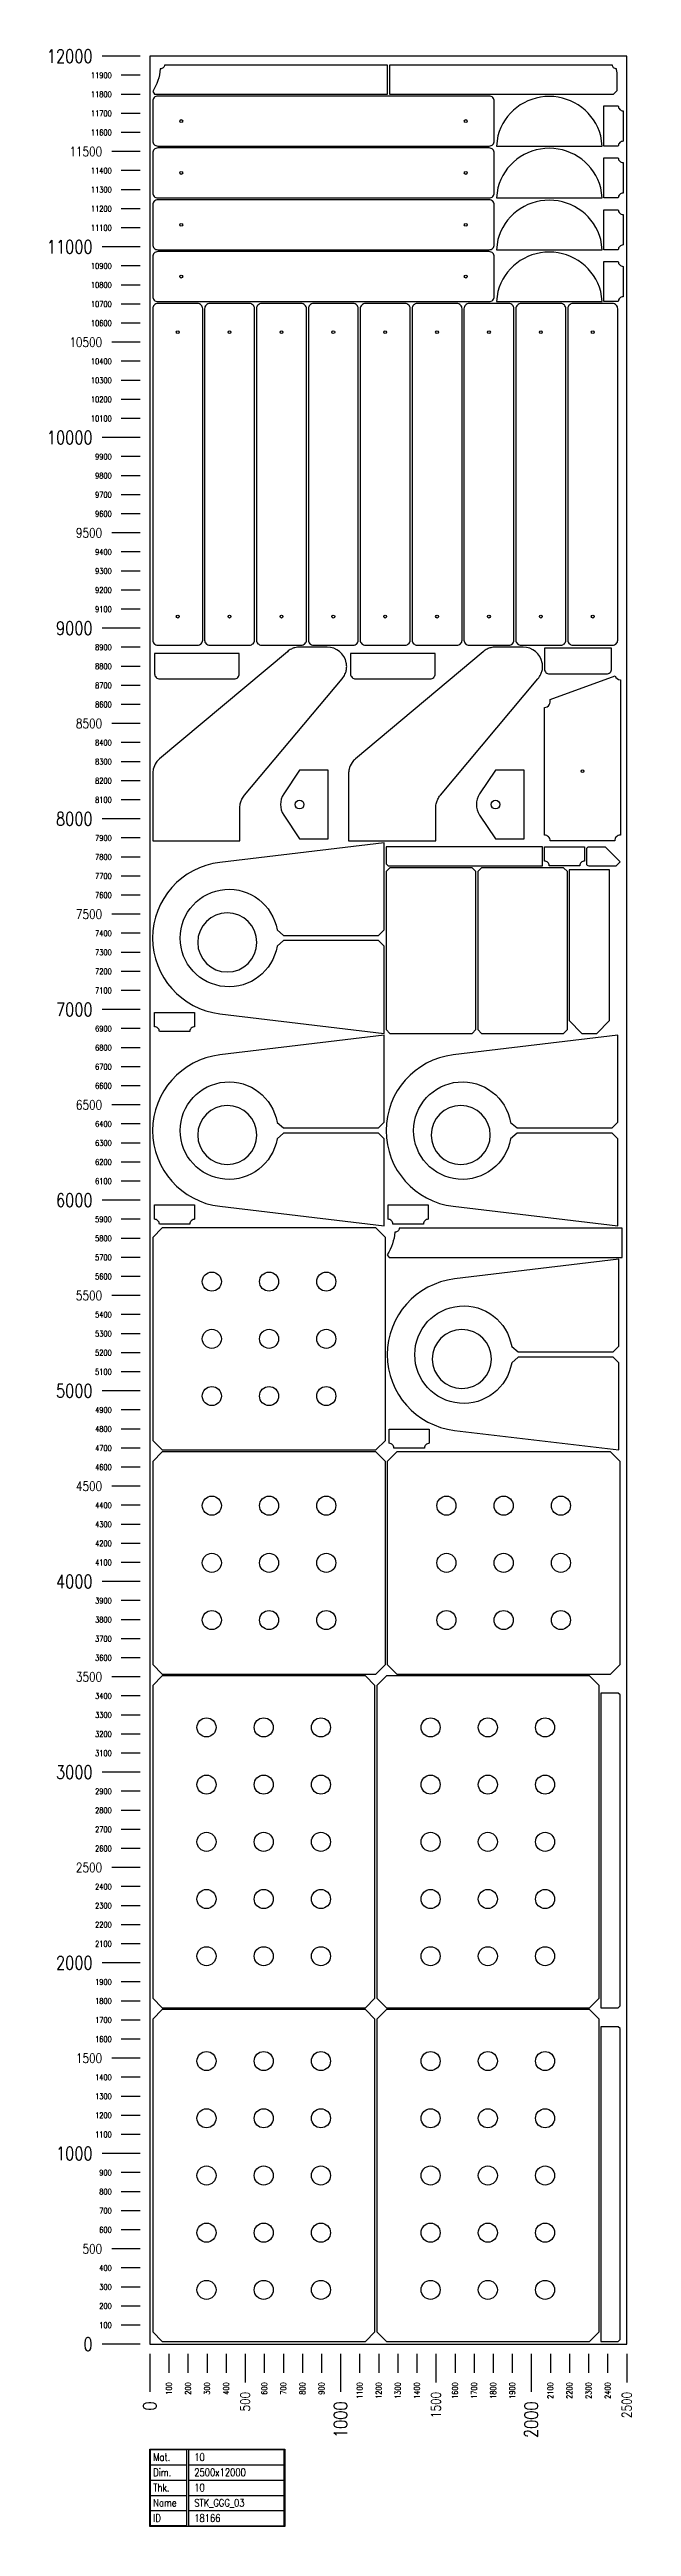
# Model space of a CAD drawing. Header units: millimetres. Extents: x 28039 to 145264, y 9873 to 40131.
# Drawn here: x 85490 to 88541, y 13439 to 26430 of the extents above; entities that cross this region are included whole.
import ezdxf
from ezdxf.enums import TextEntityAlignment as Align

# ---------------------------------------------------------------- set-up
doc = ezdxf.new("R2010")
doc.units = ezdxf.units.MM
doc.layers.add('TEXT', color=7, linetype='Continuous')
doc.styles.add('EasyCutStyle', font='romans.shx', dxfattribs={"width": 0.8})

# ---------------------------------------------------------------- blocks, each defined once
blk = doc.blocks.new('LogoSheet_50127')
at = {"color": 1}
for p, q in [((-50, 12000), (-250, 12000)), ((-50, 11000), (-250, 11000)), ((-50, 10000), (-250, 10000)), ((-50, 9000), (-250, 9000)), ((-50, 8000), (-250, 8000)), ((-50, 7000), (-250, 7000)), ((-50, 6000), (-250, 6000)), ((-50, 5000), (-250, 5000)), ((-50, 4000), (-250, 4000)), ((-50, 3000), (-250, 3000)), ((-50, 2000), (-250, 2000)), ((-50, 1000), (-250, 1000)), ((-50, 0), (-250, 0)), ((0, -50), (0, -250)), ((1000, -50), (1000, -250)), ((2000, -50), (2000, -250)), ((203, -553), (705, -553)), ((203, -633), (705, -633)), ((203, -713), (705, -713)), ((203, -793), (705, -793)), ((203, -873), (705, -873))]:
    blk.add_line(p, q, dxfattribs=at)
at = {"color": 2}
for p, q in [((-50, 11900), (-150, 11900)), ((-50, 11800), (-150, 11800)), ((-50, 11700), (-150, 11700)), ((-50, 11600), (-150, 11600)), ((-50, 11400), (-150, 11400)), ((-50, 11300), (-150, 11300)), ((-50, 11200), (-150, 11200)), ((-50, 11100), (-150, 11100)), ((-50, 10900), (-150, 10900)), ((-50, 10800), (-150, 10800)), ((-50, 10700), (-150, 10700)), ((-50, 10600), (-150, 10600)), ((-50, 10400), (-150, 10400)), ((-50, 10300), (-150, 10300)), ((-50, 10200), (-150, 10200)), ((-50, 10100), (-150, 10100)), ((-50, 9900), (-150, 9900)), ((-50, 9800), (-150, 9800)), ((-50, 9700), (-150, 9700)), ((-50, 9600), (-150, 9600)), ((-50, 9400), (-150, 9400)), ((-50, 9300), (-150, 9300)), ((-50, 9200), (-150, 9200)), ((-50, 9100), (-150, 9100)), ((-50, 8900), (-150, 8900)), ((-50, 8800), (-150, 8800)), ((-50, 8700), (-150, 8700)), ((-50, 8600), (-150, 8600)), ((-50, 8400), (-150, 8400)), ((-50, 8300), (-150, 8300)), ((-50, 8200), (-150, 8200)), ((-50, 8100), (-150, 8100)), ((-50, 7900), (-150, 7900)), ((-50, 7800), (-150, 7800)), ((-50, 7700), (-150, 7700)), ((-50, 7600), (-150, 7600)), ((-50, 7400), (-150, 7400)), ((-50, 7300), (-150, 7300)), ((-50, 7200), (-150, 7200)), ((-50, 7100), (-150, 7100)), ((-50, 6900), (-150, 6900)), ((-50, 6800), (-150, 6800)), ((-50, 6700), (-150, 6700)), ((-50, 6600), (-150, 6600)), ((-50, 6400), (-150, 6400)), ((-50, 6300), (-150, 6300)), ((-50, 6200), (-150, 6200)), ((-50, 6100), (-150, 6100)), ((-50, 5900), (-150, 5900)), ((-50, 5800), (-150, 5800)), ((-50, 5700), (-150, 5700)), ((-50, 5600), (-150, 5600)), ((-50, 5400), (-150, 5400)), ((-50, 5300), (-150, 5300)), ((-50, 5200), (-150, 5200)), ((-50, 5100), (-150, 5100)), ((-50, 4900), (-150, 4900)), ((-50, 4800), (-150, 4800)), ((-50, 4700), (-150, 4700)), ((-50, 4600), (-150, 4600)), ((-50, 4400), (-150, 4400)), ((-50, 4300), (-150, 4300)), ((-50, 4200), (-150, 4200)), ((-50, 4100), (-150, 4100)), ((-50, 3900), (-150, 3900)), ((-50, 3800), (-150, 3800)), ((-50, 3700), (-150, 3700)), ((-50, 3600), (-150, 3600)), ((-50, 3400), (-150, 3400)), ((-50, 3300), (-150, 3300)), ((-50, 3200), (-150, 3200)), ((-50, 3100), (-150, 3100)), ((-50, 2900), (-150, 2900)), ((-50, 2800), (-150, 2800)), ((-50, 2700), (-150, 2700)), ((-50, 2600), (-150, 2600)), ((-50, 2400), (-150, 2400)), ((-50, 2300), (-150, 2300)), ((-50, 2200), (-150, 2200)), ((-50, 2100), (-150, 2100)), ((-50, 1900), (-150, 1900)), ((-50, 1800), (-150, 1800)), ((-50, 1700), (-150, 1700)), ((-50, 1600), (-150, 1600)), ((-50, 1400), (-150, 1400)), ((-50, 1300), (-150, 1300)), ((-50, 1200), (-150, 1200)), ((-50, 1100), (-150, 1100)), ((-50, 900), (-150, 900)), ((-50, 800), (-150, 800)), ((-50, 700), (-150, 700)), ((-50, 600), (-150, 600)), ((-50, 400), (-150, 400)), ((-50, 300), (-150, 300)), ((-50, 200), (-150, 200)), ((-50, 100), (-150, 100)), ((100, -50), (100, -150)), ((200, -50), (200, -150)), ((300, -50), (300, -150)), ((400, -50), (400, -150)), ((600, -50), (600, -150)), ((700, -50), (700, -150)), ((800, -50), (800, -150)), ((900, -50), (900, -150)), ((1100, -50), (1100, -150)), ((1200, -50), (1200, -150)), ((1300, -50), (1300, -150)), ((1400, -50), (1400, -150)), ((1600, -50), (1600, -150)), ((1700, -50), (1700, -150)), ((1800, -50), (1800, -150)), ((1900, -50), (1900, -150)), ((2100, -50), (2100, -150)), ((2200, -50), (2200, -150)), ((2300, -50), (2300, -150)), ((2400, -50), (2400, -150))]:
    blk.add_line(p, q, dxfattribs=at)
at = {"color": 7}
for p, q in [((-50, 11500), (-200, 11500)), ((-50, 10500), (-200, 10500)), ((-50, 9500), (-200, 9500)), ((-50, 8500), (-200, 8500)), ((-50, 7500), (-200, 7500)), ((-50, 6500), (-200, 6500)), ((-50, 5500), (-200, 5500)), ((-50, 4500), (-200, 4500)), ((-50, 3500), (-200, 3500)), ((-50, 2500), (-200, 2500)), ((-50, 1500), (-200, 1500)), ((-50, 500), (-200, 500)), ((500, -50), (500, -200)), ((1500, -50), (1500, -200)), ((2500, -50), (2500, -200))]:
    blk.add_line(p, q, dxfattribs=at)
at = {"color": 5}
for p, q in [((3, -553), (193, -553)), ((3, -633), (193, -633)), ((3, -713), (193, -713)), ((3, -793), (193, -793)), ((3, -873), (193, -873))]:
    blk.add_line(p, q, dxfattribs=at)
blk.add_line((193, -633), (193, -953))
blk.add_lwpolyline([(0, -550), (708, -550), (708, -956), (0, -956)], close=True)
blk.add_lwpolyline([(3, -553), (193, -553), (193, -953), (3, -953)], close=True, dxfattribs=at)
at = {"color": 1}
blk.add_lwpolyline([(705, -553), (203, -553), (203, -953), (705, -953)], close=True, dxfattribs=at)
at = {"color": 7, "style": 'EasyCutStyle', "width": 0.8}
for s, height, p in [('12000', 70, (-300, 12000)), ('11900', 30, (-200, 11900)), ('11800', 30, (-200, 11800)), ('11700', 30, (-200, 11700)), ('11600', 30, (-200, 11600)), ('11500', 50, (-250, 11500)), ('11400', 30, (-200, 11400)), ('11300', 30, (-200, 11300)), ('11200', 30, (-200, 11200)), ('11100', 30, (-200, 11100)), ('11000', 70, (-300, 11000)), ('10900', 30, (-200, 10900)), ('10800', 30, (-200, 10800)), ('10700', 30, (-200, 10700)), ('10500', 50, (-250, 10500)), ('10600', 30, (-200, 10600)), ('10400', 30, (-200, 10400)), ('10300', 30, (-200, 10300)), ('10200', 30, (-200, 10200)), ('10000', 70, (-300, 10000)), ('10100', 30, (-200, 10100)), ('9900', 30, (-200, 9900)), ('9800', 30, (-200, 9800)), ('9700', 30, (-200, 9700)), ('9600', 30, (-200, 9600)), ('9500', 50, (-250, 9500)), ('9400', 30, (-200, 9400)), ('9300', 30, (-200, 9300)), ('9200', 30, (-200, 9200)), ('9100', 30, (-200, 9100)), ('9000', 70, (-300, 9000)), ('8900', 30, (-200, 8900)), ('8800', 30, (-200, 8800)), ('8700', 30, (-200, 8700)), ('8600', 30, (-200, 8600)), ('8500', 50, (-250, 8500)), ('8400', 30, (-200, 8400)), ('8300', 30, (-200, 8300)), ('8200', 30, (-200, 8200)), ('8100', 30, (-200, 8100)), ('8000', 70, (-300, 8000)), ('7900', 30, (-200, 7900)), ('7800', 30, (-200, 7800)), ('7700', 30, (-200, 7700)), ('7600', 30, (-200, 7600)), ('7500', 50, (-250, 7500)), ('7400', 30, (-200, 7400)), ('7300', 30, (-200, 7300)), ('7200', 30, (-200, 7200)), ('7000', 70, (-300, 7000)), ('7100', 30, (-200, 7100)), ('6900', 30, (-200, 6900)), ('6800', 30, (-200, 6800)), ('6700', 30, (-200, 6700)), ('6500', 50, (-250, 6500)), ('6600', 30, (-200, 6600)), ('6400', 30, (-200, 6400)), ('6300', 30, (-200, 6300)), ('6200', 30, (-200, 6200)), ('6100', 30, (-200, 6100)), ('6000', 70, (-300, 6000)), ('5900', 30, (-200, 5900)), ('5800', 30, (-200, 5800)), ('5700', 30, (-200, 5700)), ('5600', 30, (-200, 5600)), ('5500', 50, (-250, 5500)), ('5400', 30, (-200, 5400)), ('5300', 30, (-200, 5300)), ('5200', 30, (-200, 5200)), ('5100', 30, (-200, 5100)), ('5000', 70, (-300, 5000)), ('4900', 30, (-200, 4900)), ('4800', 30, (-200, 4800)), ('4700', 30, (-200, 4700)), ('4600', 30, (-200, 4600)), ('4500', 50, (-250, 4500)), ('4400', 30, (-200, 4400)), ('4300', 30, (-200, 4300)), ('4200', 30, (-200, 4200)), ('4000', 70, (-300, 4000)), ('4100', 30, (-200, 4100)), ('3900', 30, (-200, 3900)), ('3800', 30, (-200, 3800)), ('3700', 30, (-200, 3700)), ('3500', 50, (-250, 3500)), ('3600', 30, (-200, 3600)), ('3400', 30, (-200, 3400)), ('3300', 30, (-200, 3300)), ('3200', 30, (-200, 3200)), ('3000', 70, (-300, 3000)), ('3100', 30, (-200, 3100)), ('2900', 30, (-200, 2900)), ('2800', 30, (-200, 2800)), ('2700', 30, (-200, 2700)), ('2600', 30, (-200, 2600)), ('2500', 50, (-250, 2500)), ('2400', 30, (-200, 2400)), ('2300', 30, (-200, 2300)), ('2200', 30, (-200, 2200)), ('2100', 30, (-200, 2100)), ('2000', 70, (-300, 2000)), ('1900', 30, (-200, 1900)), ('1800', 30, (-200, 1800)), ('1700', 30, (-200, 1700)), ('1600', 30, (-200, 1600)), ('1500', 50, (-250, 1500)), ('1400', 30, (-200, 1400)), ('1300', 30, (-200, 1300)), ('1200', 30, (-200, 1200)), ('1100', 30, (-200, 1100)), ('1000', 70, (-300, 1000)), ('900', 30, (-200, 900)), ('800', 30, (-200, 800)), ('700', 30, (-200, 700)), ('500', 50, (-250, 500)), ('600', 30, (-200, 600)), ('400', 30, (-200, 400)), ('300', 30, (-200, 300)), ('200', 30, (-200, 200)), ('0', 70, (-300, 0)), ('100', 30, (-200, 100))]:
    blk.add_text(s, height=height, dxfattribs=at).set_placement(p, align=Align.MIDDLE_RIGHT)
for s, height, p in [('100', 30, (100, -200)), ('200', 30, (200, -200)), ('300', 30, (300, -200)), ('400', 30, (400, -200)), ('500', 50, (500, -250)), ('600', 30, (600, -200)), ('700', 30, (700, -200)), ('800', 30, (800, -200)), ('900', 30, (900, -200)), ('1100', 30, (1100, -200)), ('1200', 30, (1200, -200)), ('1300', 30, (1300, -200)), ('1400', 30, (1400, -200)), ('1500', 50, (1500, -250)), ('1600', 30, (1600, -200)), ('1700', 30, (1700, -200)), ('1800', 30, (1800, -200)), ('1900', 30, (1900, -200)), ('2100', 30, (2100, -200)), ('2200', 30, (2200, -200)), ('2300', 30, (2300, -200)), ('2400', 30, (2400, -200)), ('2500', 50, (2500, -250)), ('0', 70, (0, -300)), ('1000', 70, (1000, -300)), ('2000', 70, (2000, -300))]:
    blk.add_text(s, height=height, rotation=90, dxfattribs=at).set_placement(p, align=Align.MIDDLE_RIGHT)
at = {"style": 'EasyCutStyle', "width": 0.8}
for tag, p in [('MATERIAL_SHEET', (233, -612)), ('THICKNESS_SHEET', (233, -772)), ('DIMENSION_SHEET', (233, -692)), ('NAME_SHEET', (233, -852)), ('ID_SHEET', (233, -932))]:
    blk.add_attdef(tag, p, '', height=40, dxfattribs=at)
at = {"layer": 'TEXT', "color": 251, "style": 'EasyCutStyle', "width": 0.8}
for s, p in [('Mat.', (18, -612)), ('Thk.', (18, -772)), ('Dim.', (18, -692)), ('Name', (18, -852)), ('ID', (18, -932))]:
    blk.add_text(s, height=40, dxfattribs=at).set_placement(p)

msp = doc.modelspace()

# ---------------------------------------------------------------- linework, layer by layer
at = {"color": 34, "true_color": 0x945a17}
msp.add_lwpolyline([(86016, 14395), (88516, 14395), (88516, 26395), (86016, 26395)], close=True, dxfattribs=at)
at = {"color": 2, "elevation": 0}
for points in [[(86071, 26329, -0.113956), (86031, 26210), (86041, 26196), (87262, 26196), (87262, 26349), (86093, 26349, -0.434245)], [(87272, 26196), (88447, 26196), (88466, 26215), (88466, 26308), (88463, 26325), (88463, 26329, -0.436964), (88441, 26349), (87272, 26349)], [(86031, 25951, 0.414214), (86058, 25924), (87795, 25924, 0.414214), (87822, 25951), (87822, 26159, 0.414214), (87795, 26186), (86058, 26186, 0.414214), (86031, 26159)], [(87833, 25924), (88387, 25924), (88380, 25977, 0.767118), (87840, 25977)], [(86031, 25679, 0.414214), (86058, 25652), (87795, 25652, 0.414214), (87822, 25679), (87822, 25887, 0.414214), (87795, 25914), (86058, 25914, 0.414214), (86031, 25887)], [(87833, 25652), (88387, 25652), (88380, 25705, 0.767118), (87840, 25705)], [(86031, 25407, 0.414214), (86058, 25380), (87795, 25380, 0.414214), (87822, 25407), (87822, 25615, 0.414214), (87795, 25642), (86058, 25642, 0.414214), (86031, 25615)], [(87833, 25380), (88387, 25380), (88380, 25433, 0.767118), (87840, 25433)], [(86031, 25135, 0.414214), (86058, 25108), (87795, 25108, 0.414214), (87822, 25135), (87822, 25343, 0.414214), (87795, 25370), (86058, 25370, 0.414214), (86031, 25343)], [(87833, 25108), (88387, 25108), (88380, 25161, 0.767118), (87840, 25161)], [(86266, 23306, 0.414214), (86293, 23333), (86293, 25071, 0.414214), (86266, 25098), (86058, 25098, 0.414214), (86031, 25071), (86031, 23333, 0.414214), (86058, 23306)], [(86538, 23306, 0.414214), (86565, 23333), (86565, 25071, 0.414214), (86538, 25098), (86330, 25098, 0.414214), (86303, 25071), (86303, 23333, 0.414214), (86330, 23306)], [(86810, 23306, 0.414214), (86837, 23333), (86837, 25071, 0.414214), (86810, 25098), (86602, 25098, 0.414214), (86575, 25071), (86575, 23333, 0.414214), (86602, 23306)], [(87082, 23306, 0.414214), (87109, 23333), (87109, 25071, 0.414214), (87082, 25098), (86874, 25098, 0.414214), (86847, 25071), (86847, 23333, 0.414214), (86874, 23306)], [(87354, 23306, 0.414214), (87381, 23333), (87381, 25071, 0.414214), (87354, 25098), (87146, 25098, 0.414214), (87119, 25071), (87119, 23333, 0.414214), (87146, 23306)], [(87626, 23306, 0.414214), (87653, 23333), (87653, 25071, 0.414214), (87626, 25098), (87418, 25098, 0.414214), (87391, 25071), (87391, 23333, 0.414214), (87418, 23306)], [(87898, 23306, 0.414214), (87925, 23333), (87925, 25071, 0.414214), (87898, 25098), (87690, 25098, 0.414214), (87663, 25071), (87663, 23333, 0.414214), (87690, 23306)], [(88170, 23306, 0.414214), (88197, 23333), (88197, 25071, 0.414214), (88170, 25098), (87962, 25098, 0.414214), (87935, 25071), (87935, 23333, 0.414214), (87962, 23306)], [(88442, 23306, 0.414214), (88469, 23333), (88469, 25071, 0.414214), (88442, 25098), (88234, 25098, 0.414214), (88207, 25071), (88207, 23333, 0.414214), (88234, 23306)], [(87048, 23194, 0.047662), (87046, 23213, 0.361559), (86946, 23296), (86803, 23296, 0.065553), (86776, 23293, 0.049129), (86758, 23286, 0.060063), (86737, 23272), (86067, 22710, 0.065537), (86049, 22690, 0.094409), (86034, 22656, 0.058698), (86031, 22632), (86031, 22280), (86488, 22280), (86488, 22453, -0.06554), (86492, 22480, -0.049134), (86499, 22498, -0.060063), (86512, 22519), (87024, 23129, 0.071033), (87039, 23154, 0.053239), (87046, 23174, 0.048781)], [(86041, 23156, 0.414214), (86068, 23129), (86458, 23129, 0.414214), (86485, 23156), (86485, 23262), (86041, 23262)], [(88075, 23194, 0.047662), (88073, 23213, 0.361559), (87973, 23296), (87830, 23296, 0.065553), (87803, 23293, 0.049129), (87785, 23286, 0.060063), (87764, 23272), (87094, 22710, 0.065537), (87076, 22690, 0.094409), (87061, 22656, 0.058698), (87058, 22632), (87058, 22280), (87515, 22280), (87515, 22453, -0.06554), (87519, 22480, -0.049134), (87526, 22498, -0.060063), (87539, 22519), (88051, 23129, 0.071033), (88066, 23154, 0.053239), (88073, 23174, 0.048781)], [(87068, 23156, 0.414214), (87095, 23129), (87485, 23129, 0.414214), (87512, 23156), (87512, 23262), (87068, 23262)], [(88085, 23182, 0.414214), (88112, 23155), (88410, 23155, 0.414214), (88437, 23182), (88437, 23290), (88085, 23290)], [(86951, 22290), (86951, 22650), (86801, 22650), (86718, 22526, 0.303366), (86718, 22415), (86801, 22290)], [(87978, 22290), (87978, 22650), (87828, 22650), (87745, 22526, 0.303366), (87745, 22415), (87828, 22290)], [(86175, 21770, -0.918653), (86683, 21813), (86717, 21784), (87215, 21784), (87245, 21814), (87245, 22270), (86383, 22167, 0.887725), (86383, 21373), (87245, 21270), (87245, 21727), (87215, 21757), (86717, 21757), (86683, 21727, -0.918617)], [(88305, 22161, 0.414214), (88317, 22149), (88460, 22149), (88482, 22170), (88405, 22247), (88317, 22247, 0.414214), (88305, 22235)], [(86422, 21592, 1), (86422, 21902, 1)], [(86175, 20760, -0.918653), (86683, 20803), (86717, 20774), (87215, 20774), (87245, 20804), (87245, 21260), (86383, 21157, 0.887725), (86383, 20363), (87245, 20260), (87245, 20717), (87215, 20747), (86717, 20747), (86683, 20717, -0.918617)], [(87399, 20760, -0.918653), (87907, 20803), (87941, 20774), (88439, 20774), (88469, 20804), (88469, 21260), (87607, 21157, 0.887725), (87607, 20363), (88469, 20260), (88469, 20717), (88439, 20747), (87941, 20747), (87907, 20717, -0.918617)], [(86422, 20582, 1), (86422, 20892, 1)], [(87646, 20582, 1), (87646, 20892, 1)], [(87301, 20228, -0.113956), (87261, 20109), (87271, 20095), (88492, 20095), (88492, 20248), (87323, 20248, -0.434245)], [(87405, 19585, -0.918653), (87913, 19628), (87947, 19599), (88445, 19599), (88475, 19629), (88475, 20085), (87613, 19982, 0.887725), (87613, 19188), (88475, 19085), (88475, 19542), (88445, 19572), (87947, 19572), (87913, 19542, -0.918617)], [(87652, 19407, 1), (87652, 19717, 1)]]:
    msp.add_lwpolyline(points, format="xyb", close=True, dxfattribs=at)
at = {"color": 1, "elevation": 0}
for points in [[(88472, 25924), (88397, 25924), (88397, 26134), (88472, 26134, 0.414214), (88497, 26109), (88497, 25949, 0.414214)], [(88472, 25652), (88397, 25652), (88397, 25862), (88472, 25862, 0.414214), (88497, 25837), (88497, 25677, 0.414214)], [(88472, 25380), (88397, 25380), (88397, 25590), (88472, 25590, 0.414214), (88497, 25565), (88497, 25405, 0.414214)], [(88472, 25108), (88397, 25108), (88397, 25318), (88472, 25318, 0.414214), (88497, 25293), (88497, 25133, 0.414214)], [(88453, 22280), (88115, 22280, 0.414214), (88085, 22310), (88085, 22980, 0.52055), (88114, 23021), (88455, 23145, 0.315296), (88483, 23125), (88483, 22310, 0.414214)], [(88085, 22174), (88085, 22249), (88295, 22249), (88295, 22174, 0.414214), (88270, 22149), (88110, 22149, 0.414214)], [(86041, 21305), (86041, 21380), (86251, 21380), (86251, 21305, 0.414214), (86226, 21280), (86066, 21280, 0.414214)], [(86041, 20295), (86041, 20370), (86251, 20370), (86251, 20295, 0.414214), (86226, 20270), (86066, 20270, 0.414214)], [(87265, 20295), (87265, 20370), (87475, 20370), (87475, 20295, 0.414214), (87450, 20270), (87290, 20270, 0.414214)], [(87271, 19120), (87271, 19195), (87481, 19195), (87481, 19120, 0.414214), (87456, 19095), (87296, 19095, 0.414214)]]:
    msp.add_lwpolyline(points, format="xyb", close=True, dxfattribs=at)
at = {"color": 2}
for points in [[(87255, 22159), (87265, 22149), (88075, 22149), (88075, 22249), (87255, 22249)], [(87705, 21270), (87725, 21290), (87725, 22119), (87705, 22139), (87275, 22139), (87255, 22119), (87255, 21290), (87275, 21270)], [(88185, 21270), (88205, 21290), (88205, 22119), (88185, 22139), (87755, 22139), (87735, 22119), (87735, 21290), (87755, 21270)], [(88360, 21270), (88425, 21338), (88425, 22128), (88215, 22128), (88215, 21338), (88280, 21270)], [(86031, 19135), (86081, 19085), (87201, 19085), (87251, 19135), (87251, 20200), (87201, 20250), (86081, 20250), (86031, 20200)], [(86031, 17960), (86081, 17910), (87201, 17910), (87251, 17960), (87251, 19025), (87201, 19075), (86081, 19075), (86031, 19025)], [(87261, 17960), (87311, 17910), (88431, 17910), (88481, 17960), (88481, 19025), (88431, 19075), (87311, 19075), (87261, 19025)], [(87146, 16160), (87196, 16210), (87196, 17850), (87146, 17900), (86081, 17900), (86031, 17850), (86031, 16210), (86081, 16160)], [(88321, 16160), (88371, 16210), (88371, 17850), (88321, 17900), (87256, 17900), (87206, 17850), (87206, 16210), (87256, 16160)], [(88471, 16160), (88481, 16170), (88481, 17800), (88471, 17810), (88381, 17810), (88381, 16160)], [(87146, 14410), (87196, 14460), (87196, 16100), (87146, 16150), (86081, 16150), (86031, 16100), (86031, 14460), (86081, 14410)], [(88321, 14410), (88371, 14460), (88371, 16100), (88321, 16150), (87256, 16150), (87206, 16100), (87206, 14460), (87256, 14410)], [(88471, 14410), (88481, 14420), (88481, 16050), (88471, 16060), (88381, 16060), (88381, 14410)]]:
    msp.add_lwpolyline(points, close=True, dxfattribs=at)
at = {"color": 4}
for centre, radius in [((86181, 26055, 0), 7.5), ((87672, 26055, 0), 7.5), ((86181, 25783, 0), 7.5), ((87672, 25783, 0), 7.5), ((86181, 25511, 0), 7.5), ((87672, 25511, 0), 7.5), ((86181, 25239, 0), 7.5), ((87672, 25239, 0), 7.5), ((86162, 24948, 0), 7.5), ((86434, 24948, 0), 7.5), ((86706, 24948, 0), 7.5), ((86978, 24948, 0), 7.5), ((87250, 24948, 0), 7.5), ((87522, 24948, 0), 7.5), ((87794, 24948, 0), 7.5), ((88066, 24948, 0), 7.5), ((88338, 24948, 0), 7.5), ((86162, 23456, 0), 7.5), ((86434, 23456, 0), 7.5), ((86706, 23456, 0), 7.5), ((86978, 23456, 0), 7.5), ((87250, 23456, 0), 7.5), ((87522, 23456, 0), 7.5), ((87794, 23456, 0), 7.5), ((88066, 23456, 0), 7.5), ((88338, 23456, 0), 7.5), ((88284, 22645, 0), 7.5), ((86801, 22470, 0), 23), ((87828, 22470, 0), 23), ((86341, 19968), 50), ((86641, 19968), 50), ((86941, 19968), 50), ((86341, 19668), 50), ((86641, 19668), 50), ((86941, 19668), 50), ((86341, 19368), 50), ((86641, 19368), 50), ((86941, 19368), 50), ((86341, 18793), 50), ((86641, 18793), 50), ((86941, 18793), 50), ((87571, 18793), 50), ((87871, 18793), 50), ((88171, 18793), 50), ((86341, 18493), 50), ((86641, 18493), 50), ((86941, 18493), 50), ((87571, 18493), 50), ((87871, 18493), 50), ((88171, 18493), 50), ((86341, 18193), 50), ((86641, 18193), 50), ((86941, 18193), 50), ((87571, 18193), 50), ((87871, 18193), 50), ((88171, 18193), 50), ((86313, 17630), 50), ((86613, 17630), 50), ((86913, 17630), 50), ((87488, 17630), 50), ((87788, 17630), 50), ((88088, 17630), 50), ((86313, 17330), 50), ((86613, 17330), 50), ((86913, 17330), 50), ((87488, 17330), 50), ((87788, 17330), 50), ((88088, 17330), 50), ((86313, 17030), 50), ((86613, 17030), 50), ((86913, 17030), 50), ((87488, 17030), 50), ((87788, 17030), 50), ((88088, 17030), 50), ((86313, 16730), 50), ((86613, 16730), 50), ((86913, 16730), 50), ((87488, 16730), 50), ((87788, 16730), 50), ((88088, 16730), 50), ((86313, 16430), 50), ((86613, 16430), 50), ((86913, 16430), 50), ((87488, 16430), 50), ((87788, 16430), 50), ((88088, 16430), 50), ((86313, 15880), 50), ((86613, 15880), 50), ((86913, 15880), 50), ((87488, 15880), 50), ((87788, 15880), 50), ((88088, 15880), 50), ((86313, 15580), 50), ((86613, 15580), 50), ((86913, 15580), 50), ((87488, 15580), 50), ((87788, 15580), 50), ((88088, 15580), 50), ((86313, 15280), 50), ((86613, 15280), 50), ((86913, 15280), 50), ((87488, 15280), 50), ((87788, 15280), 50), ((88088, 15280), 50), ((86313, 14980), 50), ((86613, 14980), 50), ((86913, 14980), 50), ((87488, 14980), 50), ((87788, 14980), 50), ((88088, 14980), 50), ((86313, 14680), 50), ((86613, 14680), 50), ((86913, 14680), 50), ((87488, 14680), 50), ((87788, 14680), 50), ((88088, 14680), 50)]:
    msp.add_circle(centre, radius, dxfattribs=at)

# ---------------------------------------------------------------- block references
msp.add_blockref('LogoSheet_50127', (86016, 14395)).add_auto_attribs({'DIMENSION_SHEET': '2500x12000', 'THICKNESS_SHEET': '10', 'NAME_SHEET': 'STK_GGG_03', 'ID_SHEET': '18166', 'MATERIAL_SHEET': '10'})

doc.saveas('drawing.dxf')
